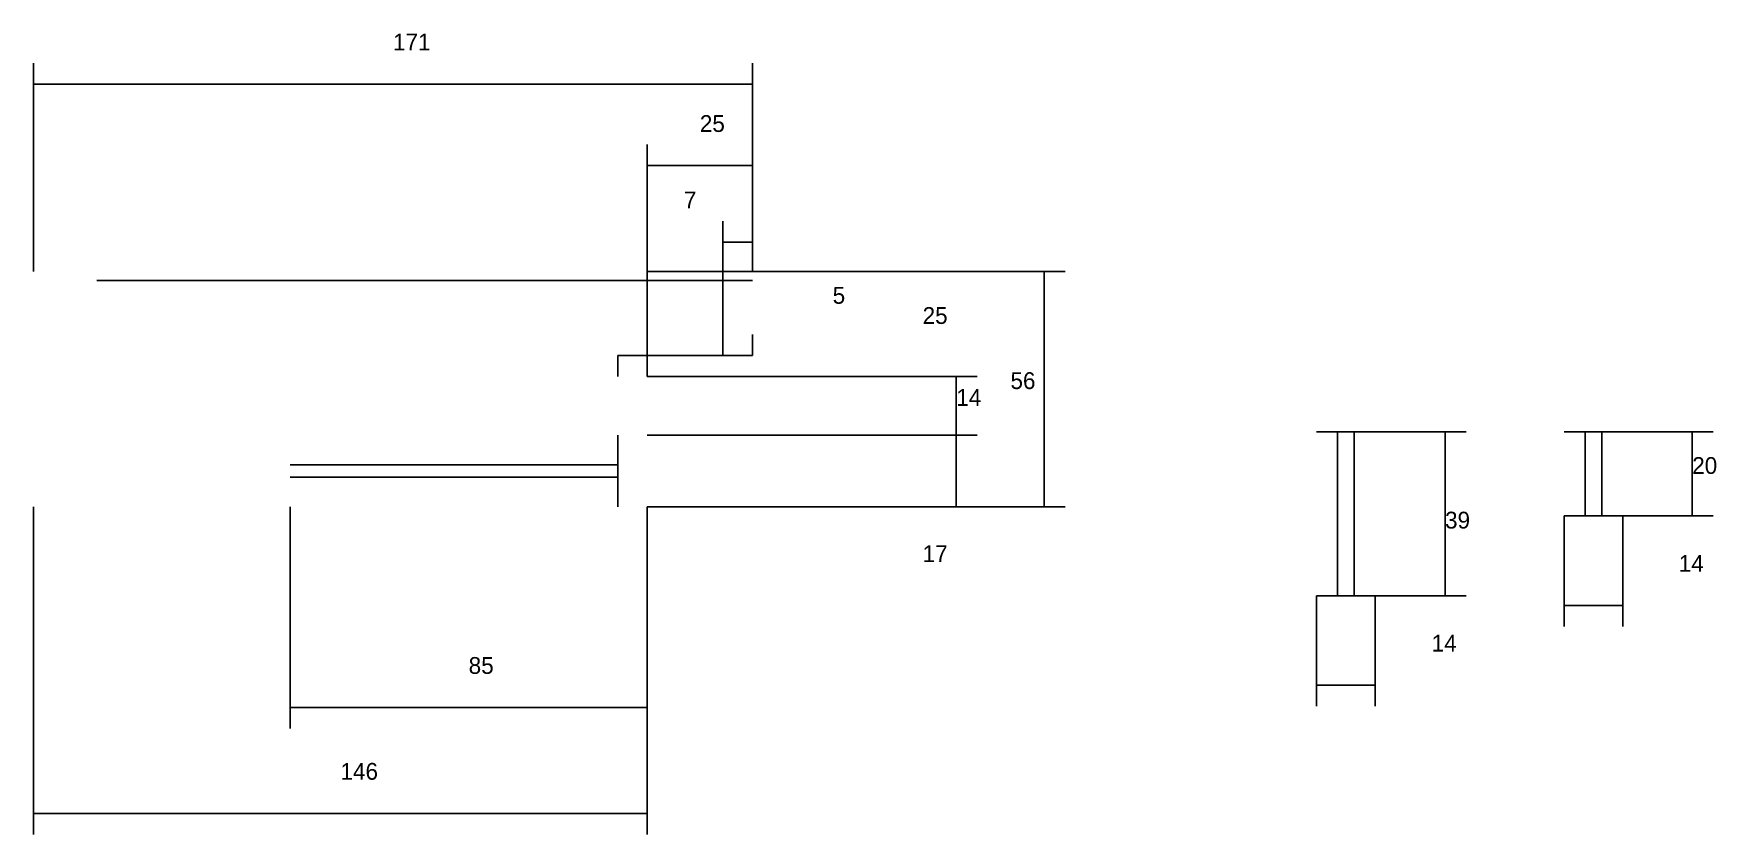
# Model space of a CAD drawing. Header units: metres. Extents: x 1001 to 2708, y -7077 to -6693.
# Drawn here: x 1001.2 to 1401.5, y -6883.8 to -6693.2 of the extents above; entities that cross this region are included whole.
import ezdxf

# ---------------------------------------------------------------- set-up
doc = ezdxf.new("R2010")
doc.units = ezdxf.units.M
for name, color, linetype in [('COTA', 241, 'Continuous'), ('Painéis', 200, 'Continuous'), ('SARR_2.2x7', 40, 'Continuous'), ('SARR_EDITAR', 141, 'Continuous')]:
    doc.layers.add(name, color=color, linetype=linetype)

msp = doc.modelspace()

# ---------------------------------------------------------------- texts
at = {"layer": 'COTA'}
for s, p in [('171', (1086.7, -6697.2)), ('25', (1159.7, -6716.6)), ('7', (1155.9, -6734.8)), ('5', (1191.3, -6757.5)), ('25', (1212.7, -6762.3)), ('56', (1233.6, -6777.8)), ('14', (1220.7, -6781.8)), ('20', (1395.8, -6798)), ('39', (1337, -6811)), ('17', (1212.7, -6819)), ('14', (1392.6, -6821.3)), ('14', (1333.8, -6840.3)), ('85', (1104.7, -6845.6)), ('146', (1074.2, -6870.8))]:
    msp.add_text(s, height=4, dxfattribs=at).set_placement(p)

# ---------------------------------------------------------------- linework, layer by layer
at = {"layer": 'COTA'}
for p, q in [((1001.2, -6749.8), (1001.2, -6700.2)), ((1172.2, -6749.8), (1172.2, -6700.2)), ((1001.2, -6705.2), (1172.2, -6705.2)), ((1147.2, -6769.8), (1147.2, -6719.6)), ((1172.2, -6749.8), (1172.2, -6719.6)), ((1147.2, -6724.6), (1172.2, -6724.6)), ((1165.2, -6749.8), (1165.2, -6737.8)), ((1172.2, -6749.8), (1172.2, -6737.8)), ((1147.2, -6774.8), (1147.2, -6744.8)), ((1165.2, -6742.8), (1172.2, -6742.8)), ((1172.2, -6749.8), (1172.2, -6744.8)), ((1147.2, -6749.8), (1172.2, -6749.8)), ((1172.2, -6749.8), (1246.6, -6749.8)), ((1241.6, -6805.8), (1241.6, -6749.8)), ((1147.2, -6774.8), (1147.2, -6764.8)), ((1172.2, -6769.8), (1172.2, -6764.8)), ((1147.2, -6769.8), (1172.2, -6769.8)), ((1147.2, -6774.8), (1225.7, -6774.8)), ((1220.7, -6788.8), (1220.7, -6774.8)), ((1147.2, -6788.8), (1225.7, -6788.8)), ((1147.2, -6788.8), (1225.7, -6788.8)), ((1220.7, -6805.8), (1220.7, -6788.8)), ((1320.4, -6788), (1342, -6788)), ((1337, -6827), (1337, -6788)), ((1379.3, -6788), (1400.8, -6788)), ((1395.8, -6808), (1395.8, -6788)), ((1001.2, -6805.8), (1001.2, -6883.8)), ((1062.2, -6805.8), (1062.2, -6858.6)), ((1147.2, -6805.8), (1147.2, -6858.6)), ((1147.2, -6805.8), (1147.2, -6883.8)), ((1147.2, -6805.8), (1225.7, -6805.8)), ((1147.2, -6805.8), (1246.6, -6805.8)), ((1365.3, -6808), (1365.3, -6834.3)), ((1379.3, -6808), (1400.8, -6808)), ((1379.3, -6808), (1379.3, -6834.3)), ((1306.4, -6827), (1306.4, -6853.3)), ((1320.4, -6827), (1342, -6827)), ((1320.4, -6827), (1320.4, -6853.3)), ((1365.3, -6829.3), (1379.3, -6829.3)), ((1306.4, -6848.3), (1320.4, -6848.3)), ((1062.2, -6853.6), (1147.2, -6853.6)), ((1001.2, -6878.8), (1147.2, -6878.8))]:
    msp.add_line(p, q, dxfattribs=at)
at = {"layer": 'Painéis'}
for p, q in [((1147.2, -6769.8), (1172.2, -6769.8)), ((1306.4, -6788), (1320.4, -6788)), ((1365.3, -6788), (1379.3, -6788)), ((1365.3, -6808), (1379.3, -6808)), ((1306.4, -6827), (1320.4, -6827))]:
    msp.add_line(p, q, dxfattribs=at)
at = {"layer": 'SARR_2.2x7'}
for p, q in [((1016.2, -6752), (1172.2, -6752)), ((1165.2, -6769.8), (1165.2, -6749.8)), ((1140.2, -6774.8), (1140.2, -6769.8)), ((1140.2, -6769.8), (1147.2, -6769.8)), ((1140.2, -6805.8), (1140.2, -6788.8)), ((1062.2, -6795.8), (1140.2, -6795.8)), ((1062.2, -6798.8), (1140.2, -6798.8))]:
    msp.add_line(p, q, dxfattribs=at)
at = {"layer": 'SARR_EDITAR'}
for p, q in [((1311.4, -6827), (1311.4, -6788)), ((1315.4, -6827), (1315.4, -6788)), ((1370.3, -6808), (1370.3, -6788)), ((1374.3, -6808), (1374.3, -6788))]:
    msp.add_line(p, q, dxfattribs=at)

msp.set_redraw_order([(e.dxf.handle, doc.entitydb.next_handle()) for e in msp.query("TEXT MTEXT ATTDEF DIMENSION ARC_DIMENSION")])  # texts and dimensions are drawn at this point

doc.saveas('drawing.dxf')
